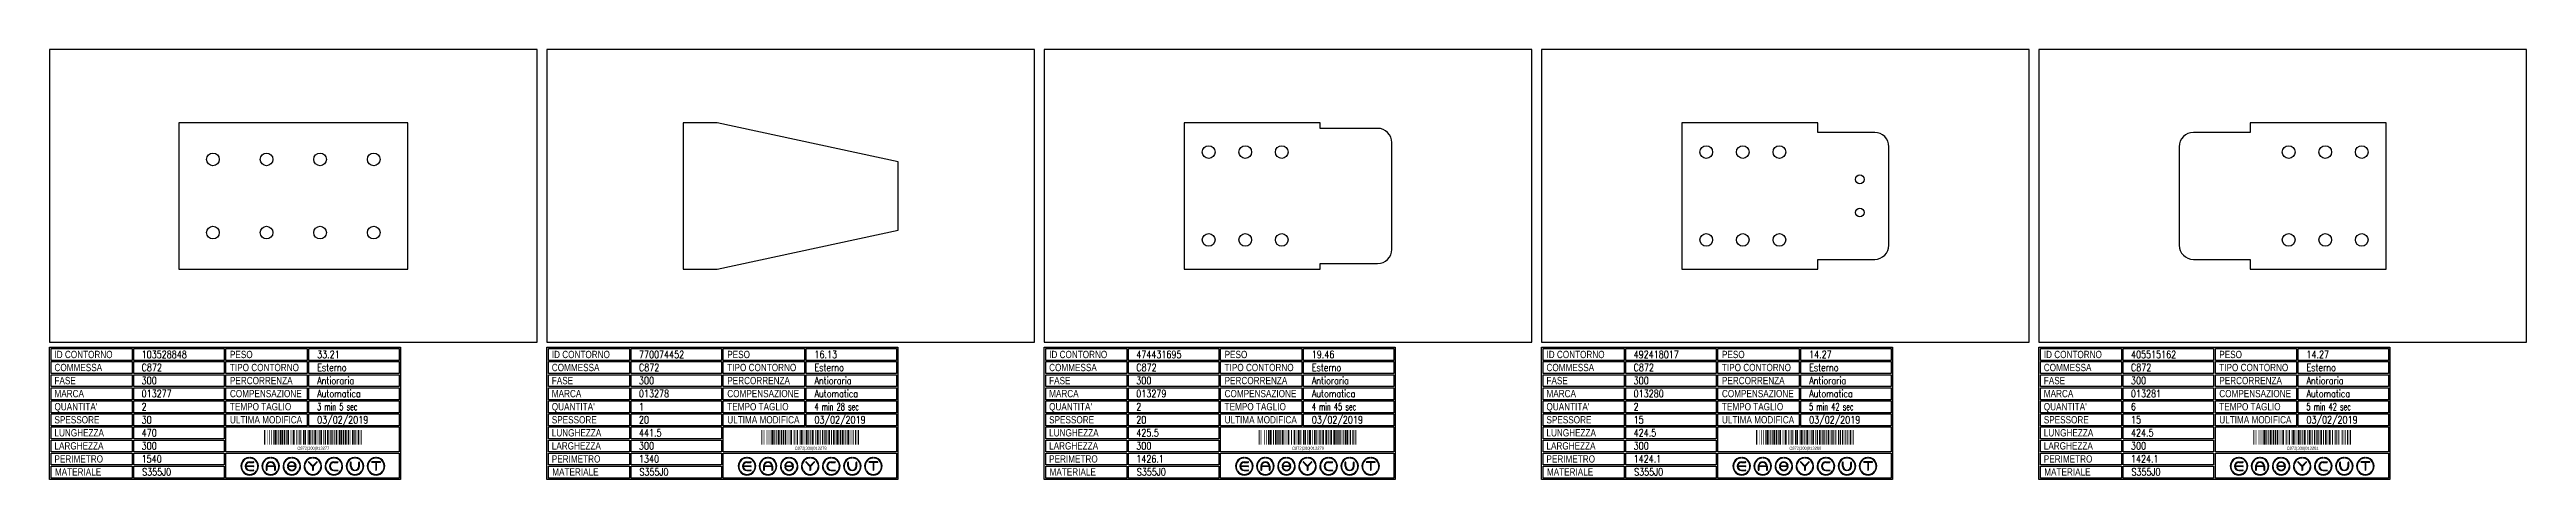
# Model space of a CAD drawing. Header units: millimetres. Extents: x 10000 to 53102, y 10000 to 35064.
# Drawn here: x 10000 to 15080, y 33262 to 34143 of the extents above; entities that cross this region are included whole.
import ezdxf
from ezdxf.enums import TextEntityAlignment as Align

# ---------------------------------------------------------------- set-up
doc = ezdxf.new("R2010")
doc.units = ezdxf.units.MM
doc.styles.add('EasyCutStyle', font='romans.shx', dxfattribs={"width": 0.8})
doc.styles.add('EasyCutStyle1', font='arial.ttf', dxfattribs={"width": 0.8})

# ---------------------------------------------------------------- blocks, each defined once
blk = doc.blocks.new('BlockShape01')
at = {"color": 253}
blk.add_lwpolyline([(0, 0), (720, 0), (720, -271), (0, -271)], close=True, dxfattribs=at)
at = {"color": 2}
for points in [[(3, -2.9), (169.3, -2.9), (169.3, -27.3), (3, -27.3)], [(3, -2.9), (169.3, -2.9), (169.3, -27.3), (3, -27.3)], [(3, -29.6), (169.3, -29.6), (169.3, -54), (3, -54)], [(361.9, -2.9), (528.3, -2.9), (528.3, -27.3), (361.9, -27.3)], [(361.9, -29.6), (528.3, -29.6), (528.3, -54), (361.9, -54)], [(3, -56.4), (169.3, -56.4), (169.3, -80.8), (3, -80.8)], [(3, -83.1), (169.3, -83.1), (169.3, -107.6), (3, -107.6)], [(361.9, -56.4), (528.3, -56.4), (528.3, -80.8), (361.9, -80.8)], [(361.9, -83.1), (528.3, -83.1), (528.3, -107.6), (361.9, -107.6)], [(3, -109.9), (169.3, -109.9), (169.3, -134.3), (3, -134.3)], [(3, -136.7), (169.3, -136.7), (169.3, -161.1), (3, -161.1)], [(361.9, -109.9), (528.3, -109.9), (528.3, -134.3), (361.9, -134.3)], [(361.9, -136.7), (528.3, -136.7), (528.3, -161.1), (361.9, -161.1)], [(3, -163.4), (169.3, -163.4), (169.3, -187.9), (3, -187.9)], [(3, -190.2), (169.3, -190.2), (169.3, -214.6), (3, -214.6)], [(3, -217), (169.3, -217), (169.3, -241.4), (3, -241.4)], [(3, -243.7), (169.3, -243.7), (169.3, -268.1), (3, -268.1)]]:
    blk.add_lwpolyline(points, close=True, dxfattribs=at)
at = {"color": 1}
for points in [[(172.7, -2.9), (358.1, -2.9), (358.1, -27.3), (172.7, -27.3)], [(172.7, -29.6), (358.1, -29.6), (358.1, -54), (172.7, -54)], [(531.6, -2.9), (717, -2.9), (717, -27.3), (531.6, -27.3)], [(531.6, -29.6), (717, -29.6), (717, -54), (531.6, -54)], [(172.7, -56.4), (358.1, -56.4), (358.1, -80.8), (172.7, -80.8)], [(172.7, -83.1), (358.1, -83.1), (358.1, -107.6), (172.7, -107.6)], [(531.6, -56.4), (717, -56.4), (717, -80.8), (531.6, -80.8)], [(531.6, -83.1), (717, -83.1), (717, -107.6), (531.6, -107.6)], [(172.7, -109.9), (358.1, -109.9), (358.1, -134.3), (172.7, -134.3)], [(172.7, -136.7), (358.1, -136.7), (358.1, -161.1), (172.7, -161.1)], [(531.6, -109.9), (717, -109.9), (717, -134.3), (531.6, -134.3)], [(531.6, -136.7), (717, -136.7), (717, -161.1), (531.6, -161.1)], [(172.7, -163.4), (358.1, -163.4), (358.1, -187.9), (172.7, -187.9)], [(172.7, -190.2), (358.1, -190.2), (358.1, -214.6), (172.7, -214.6)], [(361.9, -163.4), (717, -163.4), (717, -214.6), (361.9, -214.6)], [(172.7, -217), (358.1, -217), (358.1, -241.4), (172.7, -241.4)], [(172.7, -243.7), (358.1, -243.7), (358.1, -268.1), (172.7, -268.1)], [(361.9, -217), (717, -217), (717, -268.1), (361.9, -268.1)]]:
    blk.add_lwpolyline(points, close=True, dxfattribs=at)
at = {"color": 161, "style": 'EasyCutStyle1', "width": 0.8}
for s, p in [('COMMESSA', (10.1, -49.1)), ('ID CONTORNO', (10.1, -22.4)), ('TIPO CONTORNO', (370, -49.1)), ('PESO', (370, -22.4)), ('FASE', (10.1, -75.9)), ('MARCA', (10.1, -102.6)), ('COMPENSAZIONE', (370, -102.6)), ('PERCORRENZA', (370, -75.9)), ("QUANTITA'", (10.1, -129.4)), ('SPESSORE', (10.1, -156.2)), ('TEMPO TAGLIO', (370, -129.4)), ('ULTIMA MODIFICA', (370, -156.2)), ('LUNGHEZZA', (10.1, -182.9)), ('LARGHEZZA', (10.1, -209.7)), ('PERIMETRO', (10.1, -236.5)), ('MATERIALE', (11, -263.2))]:
    blk.add_text(s, height=15, dxfattribs=at).set_placement(p)
at = {"style": 'EasyCutStyle'}
for tag, p, width in [('ORDERSHAPE', (188.9, -49.1), 0.8), ('IDSHAPE', (188.9, -22.4), 0.8), ('TYPESHAPE', (548.8, -49.1), 0.8), ('WEIGTHSHAPE', (548.8, -22.4), 0.8), ('PHASESHAPE', (188.9, -75.9), 0.8), ('MKSHAPE', (188.9, -102.6), 0.8), ('JOUSHAPE', (548.8, -75.9), 0.8), ('COMPSHAPE', (548.8, -102.6), 0.8), ('TKSHAPE', (188.9, -156.2), 0.8), ('QTASHAPE', (188.9, -129.4), 0.8), ('TIMECUTSHAPE', (548.8, -129.4), 0.65), ('LASTMODIFYSHAPE', (548.8, -156.2), 0.8), ('LENGTHSHAPE', (188.9, -182.9), 0.8), ('HEIGHTSHAPE', (188.9, -209.7), 0.8), ('PERIMETERSHAPE', (188.9, -236.5), 0.8), ('MATSHAPE', (189.8, -263.2), 0.8)]:
    blk.add_attdef(tag, p, '', height=15, dxfattribs=dict(at, width=width))
blk = doc.blocks.new('Logo')
for color, points in [(140, [(-144.9, -7.2, -1), (-145.9, -7.6, -0.520567), (-131.2, 17.9, -1), (-131.1, 16.9, 0.520567)]), (256, [(-121.7, 0.5), (-137.5, 0.5, -0.394366), (-129.6, 7.9), (-121.7, 7.9, 1), (-121.7, 9), (-129.6, 9, 1), (-129.6, -9), (-121.7, -9, 1), (-121.7, -7.9), (-129.6, -7.9, -0.394366), (-137.5, -0.5), (-121.7, -0.5, 1)]), (140, [(-114.3, -7.2, 1), (-113.3, -7.6, 0.520567), (-128, 17.9, 0.916853), (-128.2, 16.9, 0.043377), (-128.1, 16.9, -0.520567)]), (140, [(-101.7, -7.2, -1), (-102.7, -7.6, -0.520567), (-88, 17.9, -1), (-87.9, 16.9, 0.520567)]), (140, [(-71.1, -7.2, 1), (-70.1, -7.6, 0.520567), (-84.8, 17.9, 1), (-84.9, 16.9, -0.520567)]), (140, [(-58.5, -7.2, -1), (-59.5, -7.6, -0.520567), (-44.8, 17.9, -1), (-44.7, 16.9, 0.520567)]), (256, [(-36.6, -0.5, -0.486114), (-35.5, -1.9, -0.776377), (-50.9, -2, 1), (-51.9, -2.3, 0.776377), (-34.5, -2.1, 0.486114), (-36.6, 0.5), (-49.8, 0.5, -0.486114), (-50.9, 1.9, -0.776377), (-35.5, 2, 1), (-34.5, 2.3, 0.776377), (-51.9, 2.1, 0.486114), (-49.8, -0.5)]), (140, [(-27.9, -7.2, 1), (-26.9, -7.6, 0.520567), (-41.6, 17.9, 1), (-41.7, 16.9, -0.520567)]), (140, [(-15.3, -7.2, -1), (-16.3, -7.6, -0.520567), (-1.6, 17.9, -1), (-1.5, 16.9, 0.520567)]), (256, [(0, 0.8), (-8.1, 8.8, 1), (-8.8, 8.1), (-0.5, -0.2), (-0.5, -7.9, 1), (0.5, -7.9), (0.5, -0.2), (8.8, 8.1, 1), (8.1, 8.8)]), (140, [(15.3, -7.2, 1), (16.3, -7.6, 0.520567), (1.6, 17.9, 1), (1.5, 16.9, -0.520567)]), (140, [(27.9, -7.2, -1), (26.9, -7.6, -0.520567), (41.6, 17.9, -1), (41.7, 16.9, 0.520567)]), (256, [(43.2, -9), (51.1, -9, 1), (51.1, -7.9), (43.2, -7.9, -1), (43.2, 7.9), (51.1, 7.9, 1), (51.1, 9), (43.2, 9, 1)]), (140, [(58.5, -7.2, 1), (59.5, -7.6, 0.520567), (44.8, 17.9, 1), (44.7, 16.9, -0.520567)]), (140, [(71.1, -7.2, -1), (70.1, -7.6, -0.520567), (84.8, 17.9, -1), (84.9, 16.9, 0.520567)]), (256, [(78.5, 0), (78.5, 7.9, 1), (77.4, 7.9), (77.4, 0, 1), (95.4, 0), (95.4, 7.9, 1), (94.3, 7.9), (94.3, 0, -1)]), (140, [(101.7, -7.2, 1), (102.7, -7.6, 0.520567), (88, 17.9, 1), (87.9, 16.9, -0.520567)]), (140, [(114.3, -7.2, -1), (113.3, -7.6, -0.520567), (128, 17.9, -1), (128.1, 16.9, 0.520567)]), (256, [(121.1, 9, 1), (121.1, 7.9), (129.1, 7.9), (129.1, -7.9, 1), (130.1, -7.9), (130.1, 7.9), (138.1, 7.9, 1), (138.1, 9)]), (140, [(144.9, -7.2, 1), (145.9, -7.6, 0.520567), (131.2, 17.9, 1), (131.1, 16.9, -0.520567)]), (140, [(-114.9, -10.3, 1), (-115.7, -9.7, -0.520567), (-143.5, -9.7, 1), (-144.3, -10.3, 0.520567)]), (140, [(-71.7, -10.3, 1), (-72.5, -9.7, -0.520567), (-100.3, -9.7, 1), (-101.1, -10.3, 0.520567)]), (140, [(-28.5, -10.3, 1), (-29.3, -9.7, -0.520567), (-57.1, -9.7, 1), (-57.9, -10.3, 0.520567)]), (140, [(14.7, -10.3, 1), (13.9, -9.7, -0.520567), (-13.9, -9.7, 1), (-14.7, -10.3, 0.520567)]), (140, [(57.9, -10.3, 1), (57.1, -9.7, -0.520567), (29.3, -9.7, 1), (28.5, -10.3, 0.520567)]), (140, [(101.1, -10.3, 1), (100.3, -9.7, -0.520567), (72.5, -9.7, 1), (71.7, -10.3, 0.520567)]), (140, [(144.3, -10.3, 1), (143.5, -9.7, -0.520567), (115.7, -9.7, 1), (114.9, -10.3, 0.520567)])]:
    blk.add_hatch(color=color).paths.add_polyline_path(points)
h = blk.add_hatch(color=256)
h.paths.add_polyline_path([(-78.5, -0.5), (-78.5, -7.9, 1), (-77.4, -7.9), (-77.4, 0, 1), (-95.4, 0), (-95.4, -7.9, 1), (-94.3, -7.9), (-94.3, -0.5)])
h.paths.add_polyline_path([(-94.3, 0.5, -0.933992), (-78.5, 0.5)], flags=16)
for p, q in [((-121.7, 0.5), (-137.5, 0.5)), ((-129.6, 9), (-121.7, 9)), ((-129.6, 7.9), (-121.7, 7.9)), ((-95.4, 0), (-95.4, -7.9)), ((-78.5, 0.5), (-94.3, 0.5)), ((-77.4, 0), (-77.4, -7.9)), ((-36.6, 0.5), (-49.8, 0.5)), ((-0.5, -0.2), (-8.8, 8.1)), ((0, 0.8), (-8.1, 8.8)), ((0, 0.8), (8.1, 8.8)), ((0.5, -0.2), (8.8, 8.1)), ((43.2, 9), (51.1, 9)), ((43.2, 7.9), (51.1, 7.9)), ((77.4, 0), (77.4, 7.9)), ((78.5, 0), (78.5, 7.9)), ((94.3, 0), (94.3, 7.9)), ((95.4, 0), (95.4, 7.9)), ((138.1, 9), (121.1, 9)), ((129.1, 7.9), (121.1, 7.9)), ((129.1, 7.9), (129.1, -7.9)), ((130.1, 7.9), (130.1, -7.9)), ((138.1, 7.9), (130.1, 7.9)), ((-121.7, -0.5), (-137.5, -0.5)), ((-129.6, -7.9), (-121.7, -7.9)), ((-129.6, -9), (-121.7, -9)), ((-94.3, -0.5), (-94.3, -7.9)), ((-78.5, -0.5), (-94.3, -0.5)), ((-78.5, -0.5), (-78.5, -7.9)), ((-36.6, -0.5), (-49.8, -0.5)), ((-0.5, -0.2), (-0.5, -7.9)), ((0.5, -0.2), (0.5, -7.9)), ((43.2, -7.9), (51.1, -7.9)), ((43.2, -9), (51.1, -9))]:
    blk.add_line(p, q)
at = {"color": 140}
for centre, radius, start, end in [((-129.6, 0), 18, 95, 205), ((-129.6, 0), 16.9, 95, 205), ((-131.1, 17.4), 0.54, 275, 95), ((-128.1, 17.4), 0.54, 85, 265), ((-129.6, 0), 16.9, 335, 85), ((-129.6, 0), 18, 335, 85), ((-86.4, 0), 18, 95, 205), ((-86.4, 0), 16.9, 95, 205), ((-87.9, 17.4), 0.54, 275, 95), ((-84.9, 17.4), 0.54, 85, 265), ((-86.4, 0), 16.9, 335, 85), ((-86.4, 0), 18, 335, 85), ((-43.2, 0), 18, 95, 205), ((-43.2, 0), 16.9, 95, 205), ((-44.7, 17.4), 0.54, 275, 95), ((-41.7, 17.4), 0.54, 85, 265), ((-43.2, 0), 16.9, 335, 85), ((-43.2, 0), 18, 335, 85), ((0, 0), 18, 95, 205), ((0, 0), 16.9, 95, 205), ((-1.5, 17.4), 0.54, 275, 95), ((1.5, 17.4), 0.54, 85, 265), ((0, 0), 16.9, 335, 85), ((0, 0), 18, 335, 85), ((43.2, 0), 18, 95, 205), ((43.2, 0), 16.9, 95, 205), ((41.7, 17.4), 0.54, 275, 95), ((44.7, 17.4), 0.54, 85, 265), ((43.2, 0), 16.9, 335, 85), ((43.2, 0), 18, 335, 85), ((86.4, 0), 18, 95, 205), ((86.4, 0), 16.9, 95, 205), ((84.9, 17.4), 0.54, 275, 95), ((87.9, 17.4), 0.54, 85, 265), ((86.4, 0), 16.9, 335, 85), ((86.4, 0), 18, 335, 85), ((129.6, 0), 18, 95, 205), ((129.6, 0), 16.9, 95, 205), ((128.1, 17.4), 0.54, 275, 95), ((131.1, 17.4), 0.54, 85, 265), ((129.6, 0), 16.9, 335, 85), ((129.6, 0), 18, 335, 85), ((-145.4, -7.4), 0.54, 205, 25), ((-143.9, -10), 0.54, 35, 215), ((-129.6, 0), 18, 215, 325), ((-129.6, 0), 16.9, 215, 325), ((-115.3, -10), 0.54, 325, 145), ((-113.8, -7.4), 0.54, 155, 335), ((-102.2, -7.4), 0.54, 205, 25), ((-100.7, -10), 0.54, 35, 215), ((-86.4, 0), 18, 215, 325), ((-86.4, 0), 16.9, 215, 325), ((-72.1, -10), 0.54, 325, 145), ((-70.6, -7.4), 0.54, 155, 335), ((-59, -7.4), 0.54, 205, 25), ((-57.5, -10), 0.54, 35, 215), ((-43.2, 0), 18, 215, 325), ((-43.2, 0), 16.9, 215, 325), ((-28.9, -10), 0.54, 325, 145), ((-27.4, -7.4), 0.54, 155, 335), ((-15.8, -7.4), 0.54, 205, 25), ((-14.3, -10), 0.54, 35, 215), ((0, 0), 18, 215, 325), ((0, 0), 16.9, 215, 325), ((14.3, -10), 0.54, 325, 145), ((15.8, -7.4), 0.54, 155, 335), ((27.4, -7.4), 0.54, 205, 25), ((28.9, -10), 0.54, 35, 215), ((43.2, 0), 18, 215, 325), ((43.2, 0), 16.9, 215, 325), ((57.5, -10), 0.54, 325, 145), ((59, -7.4), 0.54, 155, 335), ((70.6, -7.4), 0.54, 205, 25), ((72.1, -10), 0.54, 35, 215), ((86.4, 0), 18, 215, 325), ((86.4, 0), 16.9, 215, 325), ((100.7, -10), 0.54, 325, 145), ((102.2, -7.4), 0.54, 155, 335), ((113.8, -7.4), 0.54, 205, 25), ((115.3, -10), 0.54, 35, 215), ((129.6, 0), 18, 215, 325), ((129.6, 0), 16.9, 215, 325), ((143.9, -10), 0.54, 325, 145), ((145.4, -7.4), 0.54, 155, 335)]:
    blk.add_arc(centre, radius, start, end, dxfattribs=at)
for centre, radius, start, end in [((-129.6, 0), 9, 90, 270), ((-129.6, 0), 7.92, 90, 176.0904), ((-121.7, 8.5), 0.54, 270, 90), ((-121.7, 0), 0.54, 270, 90), ((-86.4, 0), 9, 0, 180), ((-86.4, 0), 7.92, 3.9096, 176.0904), ((-49.8, 1.6), 2.16, 166.2998, 270), ((-43.2, 0), 9, 15, 166.2998), ((-43.2, 0), 7.92, 15, 166.2998), ((-49.8, 1.6), 1.08, 166.2998, 270), ((-36.6, -1.6), 2.16, 346.2998, 90), ((-35, 2.2), 0.54, 195, 15), ((-8.5, 8.5), 0.54, 45, 225), ((8.5, 8.5), 0.54, 315, 135), ((43.2, 0), 9, 90, 270), ((43.2, 0), 7.92, 90, 270), ((51.1, 8.5), 0.54, 270, 90), ((77.9, 7.9), 0.54, 0, 180), ((86.4, 0), 9, 180, 0), ((86.4, 0), 7.92, 180, 0), ((94.9, 7.9), 0.54, 0, 180), ((121.1, 8.5), 0.54, 90, 270), ((138.1, 8.5), 0.54, 270, 90), ((-129.6, 0), 7.92, 183.9096, 270), ((-121.7, -8.5), 0.54, 270, 90), ((-94.9, -7.9), 0.54, 180, 0), ((-77.9, -7.9), 0.54, 180, 0), ((-51.4, -2.2), 0.54, 15, 195), ((-43.2, 0), 9, 195, 346.2998), ((-43.2, 0), 7.92, 195, 346.2998), ((-36.6, -1.6), 1.08, 346.2998, 90), ((0, -7.9), 0.54, 180, 0), ((51.1, -8.5), 0.54, 270, 90), ((129.6, -7.9), 0.54, 180, 0)]:
    blk.add_arc(centre, radius, start, end)
blk = doc.blocks.new('103528848_128', base_point=(275, -370))
at = {"linetype": 'Continuous'}
for points, const_width in [([(276, -370), (276, -340)], 2), ([(278.5, -370), (278.5, -340)], 1), ([(281.5, -370), (281.5, -340)], 1), ([(286.5, -370), (286.5, -340)], 1), ([(290.5, -370), (290.5, -340)], 1), ([(295, -370), (295, -340)], 2), ([(298.5, -370), (298.5, -340)], 3), ([(301.5, -370), (301.5, -340)], 1), ([(305, -370), (305, -340)], 2), ([(309.5, -370), (309.5, -340)], 3), ([(313, -370), (313, -340)], 2), ([(316.5, -370), (316.5, -340)], 3), ([(320, -370), (320, -340)], 2), ([(324.5, -370), (324.5, -340)], 3), ([(328.5, -370), (328.5, -340)], 1), ([(330.5, -370), (330.5, -340)], 1), ([(332.5, -370), (332.5, -340)], 1), ([(336, -370), (336, -340)], 4), ([(342, -370), (342, -340)], 2), ([(345.5, -370), (345.5, -340)], 1), ([(348.5, -370), (348.5, -340)], 3), ([(352.5, -370), (352.5, -340)], 1), ([(356.5, -370), (356.5, -340)], 3), ([(360, -370), (360, -340)], 2), ([(363.5, -370), (363.5, -340)], 1), ([(367.5, -370), (367.5, -340)], 3), ([(371, -370), (371, -340)], 2), ([(374.5, -370), (374.5, -340)], 1), ([(376.5, -370), (376.5, -340)], 1), ([(380, -370), (380, -340)], 4), ([(385.5, -370), (385.5, -340)], 1), ([(389.5, -370), (389.5, -340)], 3), ([(393, -370), (393, -340)], 2), ([(396.5, -370), (396.5, -340)], 1), ([(400.5, -370), (400.5, -340)], 3), ([(405, -370), (405, -340)], 2), ([(408, -370), (408, -340)], 2), ([(411.5, -370), (411.5, -340)], 1), ([(414.5, -370), (414.5, -340)], 3), ([(419, -370), (419, -340)], 2), ([(423.5, -370), (423.5, -340)], 3), ([(427.5, -370), (427.5, -340)], 1), ([(430.5, -370), (430.5, -340)], 3), ([(434, -370), (434, -340)], 2), ([(437.5, -370), (437.5, -340)], 3), ([(441.5, -370), (441.5, -340)], 3), ([(445, -370), (445, -340)], 2), ([(448.5, -370), (448.5, -340)], 3), ([(451.5, -370), (451.5, -340)], 1), ([(456.5, -370), (456.5, -340)], 3), ([(460, -370), (460, -340)], 2), ([(463, -370), (463, -340)], 2), ([(468.5, -370), (468.5, -340)], 3), ([(471.5, -370), (471.5, -340)], 1), ([(474, -370), (474, -340)], 2)]:
    blk.add_lwpolyline(points, dxfattribs=dict(at, const_width=const_width))
blk.add_text('C872|300|013277', height=6).set_placement((376, -380.5), align=Align.CENTER)
blk = doc.blocks.new('770074452_128', base_point=(260.75, -370))
at = {"linetype": 'Continuous'}
for points, const_width in [([(261.75, -370), (261.75, -340)], 2), ([(264.25, -370), (264.25, -340)], 1), ([(267.25, -370), (267.25, -340)], 1), ([(272.25, -370), (272.25, -340)], 1), ([(276.25, -370), (276.25, -340)], 1), ([(280.75, -370), (280.75, -340)], 2), ([(284.25, -370), (284.25, -340)], 3), ([(287.25, -370), (287.25, -340)], 1), ([(290.75, -370), (290.75, -340)], 2), ([(295.25, -370), (295.25, -340)], 3), ([(298.75, -370), (298.75, -340)], 2), ([(302.25, -370), (302.25, -340)], 3), ([(305.75, -370), (305.75, -340)], 2), ([(310.25, -370), (310.25, -340)], 3), ([(314.25, -370), (314.25, -340)], 1), ([(316.25, -370), (316.25, -340)], 1), ([(318.25, -370), (318.25, -340)], 1), ([(321.75, -370), (321.75, -340)], 4), ([(327.75, -370), (327.75, -340)], 2), ([(331.25, -370), (331.25, -340)], 1), ([(334.25, -370), (334.25, -340)], 3), ([(338.25, -370), (338.25, -340)], 1), ([(342.25, -370), (342.25, -340)], 3), ([(345.75, -370), (345.75, -340)], 2), ([(349.25, -370), (349.25, -340)], 1), ([(353.25, -370), (353.25, -340)], 3), ([(356.75, -370), (356.75, -340)], 2), ([(360.25, -370), (360.25, -340)], 1), ([(362.25, -370), (362.25, -340)], 1), ([(365.75, -370), (365.75, -340)], 4), ([(371.25, -370), (371.25, -340)], 1), ([(375.25, -370), (375.25, -340)], 3), ([(378.75, -370), (378.75, -340)], 2), ([(382.25, -370), (382.25, -340)], 1), ([(386.25, -370), (386.25, -340)], 3), ([(390.75, -370), (390.75, -340)], 2), ([(393.75, -370), (393.75, -340)], 2), ([(397.25, -370), (397.25, -340)], 1), ([(400.25, -370), (400.25, -340)], 3), ([(404.75, -370), (404.75, -340)], 2), ([(409.25, -370), (409.25, -340)], 3), ([(413.25, -370), (413.25, -340)], 1), ([(416.25, -370), (416.25, -340)], 3), ([(419.75, -370), (419.75, -340)], 2), ([(423.25, -370), (423.25, -340)], 3), ([(427.25, -370), (427.25, -340)], 3), ([(430.25, -370), (430.25, -340)], 1), ([(433.75, -370), (433.75, -340)], 2), ([(438.75, -370), (438.75, -340)], 4), ([(444.25, -370), (444.25, -340)], 1), ([(446.25, -370), (446.25, -340)], 1), ([(448.75, -370), (448.75, -340)], 2), ([(454.25, -370), (454.25, -340)], 3), ([(457.25, -370), (457.25, -340)], 1), ([(459.75, -370), (459.75, -340)], 2)]:
    blk.add_lwpolyline(points, dxfattribs=dict(at, const_width=const_width))
blk.add_text('C872|300|013278', height=6).set_placement((361.75, -380.5), align=Align.CENTER)
blk = doc.blocks.new('474431695_128', base_point=(252.8, -370))
at = {"linetype": 'Continuous'}
for points, const_width in [([(253.8, -370), (253.8, -340)], 2), ([(256.3, -370), (256.3, -340)], 1), ([(259.3, -370), (259.3, -340)], 1), ([(264.3, -370), (264.3, -340)], 1), ([(268.3, -370), (268.3, -340)], 1), ([(272.8, -370), (272.8, -340)], 2), ([(276.3, -370), (276.3, -340)], 3), ([(279.3, -370), (279.3, -340)], 1), ([(282.8, -370), (282.8, -340)], 2), ([(287.3, -370), (287.3, -340)], 3), ([(290.8, -370), (290.8, -340)], 2), ([(294.3, -370), (294.3, -340)], 3), ([(297.8, -370), (297.8, -340)], 2), ([(302.3, -370), (302.3, -340)], 3), ([(306.3, -370), (306.3, -340)], 1), ([(308.3, -370), (308.3, -340)], 1), ([(310.3, -370), (310.3, -340)], 1), ([(313.8, -370), (313.8, -340)], 4), ([(319.8, -370), (319.8, -340)], 2), ([(323.3, -370), (323.3, -340)], 1), ([(326.3, -370), (326.3, -340)], 3), ([(330.3, -370), (330.3, -340)], 1), ([(334.3, -370), (334.3, -340)], 3), ([(337.8, -370), (337.8, -340)], 2), ([(341.3, -370), (341.3, -340)], 1), ([(345.3, -370), (345.3, -340)], 3), ([(348.8, -370), (348.8, -340)], 2), ([(352.3, -370), (352.3, -340)], 1), ([(354.3, -370), (354.3, -340)], 1), ([(357.8, -370), (357.8, -340)], 4), ([(363.3, -370), (363.3, -340)], 1), ([(367.3, -370), (367.3, -340)], 3), ([(370.8, -370), (370.8, -340)], 2), ([(374.3, -370), (374.3, -340)], 1), ([(378.3, -370), (378.3, -340)], 3), ([(382.8, -370), (382.8, -340)], 2), ([(385.8, -370), (385.8, -340)], 2), ([(389.3, -370), (389.3, -340)], 1), ([(392.3, -370), (392.3, -340)], 3), ([(396.8, -370), (396.8, -340)], 2), ([(401.3, -370), (401.3, -340)], 3), ([(405.3, -370), (405.3, -340)], 1), ([(408.3, -370), (408.3, -340)], 3), ([(411.8, -370), (411.8, -340)], 2), ([(415.3, -370), (415.3, -340)], 3), ([(419.3, -370), (419.3, -340)], 3), ([(423.3, -370), (423.3, -340)], 1), ([(425.8, -370), (425.8, -340)], 2), ([(430.8, -370), (430.8, -340)], 4), ([(435.3, -370), (435.3, -340)], 3), ([(438.3, -370), (438.3, -340)], 1), ([(440.8, -370), (440.8, -340)], 2), ([(446.3, -370), (446.3, -340)], 3), ([(449.3, -370), (449.3, -340)], 1), ([(451.8, -370), (451.8, -340)], 2)]:
    blk.add_lwpolyline(points, dxfattribs=dict(at, const_width=const_width))
blk.add_text('C872|300|013279', height=6).set_placement((353.8, -380.5), align=Align.CENTER)
blk = doc.blocks.new('492418017_128', base_point=(252.3, -370))
at = {"linetype": 'Continuous'}
for points, const_width in [([(253.3, -370), (253.3, -340)], 2), ([(255.8, -370), (255.8, -340)], 1), ([(258.8, -370), (258.8, -340)], 1), ([(263.8, -370), (263.8, -340)], 1), ([(267.8, -370), (267.8, -340)], 1), ([(272.3, -370), (272.3, -340)], 2), ([(275.8, -370), (275.8, -340)], 3), ([(278.8, -370), (278.8, -340)], 1), ([(282.3, -370), (282.3, -340)], 2), ([(286.8, -370), (286.8, -340)], 3), ([(290.3, -370), (290.3, -340)], 2), ([(293.8, -370), (293.8, -340)], 3), ([(297.3, -370), (297.3, -340)], 2), ([(301.8, -370), (301.8, -340)], 3), ([(305.8, -370), (305.8, -340)], 1), ([(307.8, -370), (307.8, -340)], 1), ([(309.8, -370), (309.8, -340)], 1), ([(313.3, -370), (313.3, -340)], 4), ([(319.3, -370), (319.3, -340)], 2), ([(322.8, -370), (322.8, -340)], 1), ([(325.8, -370), (325.8, -340)], 3), ([(329.8, -370), (329.8, -340)], 1), ([(333.8, -370), (333.8, -340)], 3), ([(337.3, -370), (337.3, -340)], 2), ([(340.8, -370), (340.8, -340)], 1), ([(344.8, -370), (344.8, -340)], 3), ([(348.3, -370), (348.3, -340)], 2), ([(351.8, -370), (351.8, -340)], 1), ([(353.8, -370), (353.8, -340)], 1), ([(357.3, -370), (357.3, -340)], 4), ([(362.8, -370), (362.8, -340)], 1), ([(366.8, -370), (366.8, -340)], 3), ([(370.3, -370), (370.3, -340)], 2), ([(373.8, -370), (373.8, -340)], 1), ([(377.8, -370), (377.8, -340)], 3), ([(382.3, -370), (382.3, -340)], 2), ([(385.3, -370), (385.3, -340)], 2), ([(388.8, -370), (388.8, -340)], 1), ([(391.8, -370), (391.8, -340)], 3), ([(396.3, -370), (396.3, -340)], 2), ([(400.8, -370), (400.8, -340)], 3), ([(404.8, -370), (404.8, -340)], 1), ([(407.8, -370), (407.8, -340)], 3), ([(410.8, -370), (410.8, -340)], 1), ([(414.3, -370), (414.3, -340)], 2), ([(417.8, -370), (417.8, -340)], 1), ([(421.8, -370), (421.8, -340)], 3), ([(425.3, -370), (425.3, -340)], 2), ([(429.8, -370), (429.8, -340)], 3), ([(435.3, -370), (435.3, -340)], 2), ([(437.8, -370), (437.8, -340)], 1), ([(440.3, -370), (440.3, -340)], 2), ([(445.8, -370), (445.8, -340)], 3), ([(448.8, -370), (448.8, -340)], 1), ([(451.3, -370), (451.3, -340)], 2)]:
    blk.add_lwpolyline(points, dxfattribs=dict(at, const_width=const_width))
blk.add_text('C872|300|013280', height=6).set_placement((353.3, -380.5), align=Align.CENTER)
blk = doc.blocks.new('405515162_128', base_point=(252.2, -370))
at = {"linetype": 'Continuous'}
for points, const_width in [([(253.2, -370), (253.2, -340)], 2), ([(255.7, -370), (255.7, -340)], 1), ([(258.7, -370), (258.7, -340)], 1), ([(263.7, -370), (263.7, -340)], 1), ([(267.7, -370), (267.7, -340)], 1), ([(272.2, -370), (272.2, -340)], 2), ([(275.7, -370), (275.7, -340)], 3), ([(278.7, -370), (278.7, -340)], 1), ([(282.2, -370), (282.2, -340)], 2), ([(286.7, -370), (286.7, -340)], 3), ([(290.2, -370), (290.2, -340)], 2), ([(293.7, -370), (293.7, -340)], 3), ([(297.2, -370), (297.2, -340)], 2), ([(301.7, -370), (301.7, -340)], 3), ([(305.7, -370), (305.7, -340)], 1), ([(307.7, -370), (307.7, -340)], 1), ([(309.7, -370), (309.7, -340)], 1), ([(313.2, -370), (313.2, -340)], 4), ([(319.2, -370), (319.2, -340)], 2), ([(322.7, -370), (322.7, -340)], 1), ([(325.7, -370), (325.7, -340)], 3), ([(329.7, -370), (329.7, -340)], 1), ([(333.7, -370), (333.7, -340)], 3), ([(337.2, -370), (337.2, -340)], 2), ([(340.7, -370), (340.7, -340)], 1), ([(344.7, -370), (344.7, -340)], 3), ([(348.2, -370), (348.2, -340)], 2), ([(351.7, -370), (351.7, -340)], 1), ([(353.7, -370), (353.7, -340)], 1), ([(357.2, -370), (357.2, -340)], 4), ([(362.7, -370), (362.7, -340)], 1), ([(366.7, -370), (366.7, -340)], 3), ([(370.2, -370), (370.2, -340)], 2), ([(373.7, -370), (373.7, -340)], 1), ([(377.7, -370), (377.7, -340)], 3), ([(382.2, -370), (382.2, -340)], 2), ([(385.2, -370), (385.2, -340)], 2), ([(388.7, -370), (388.7, -340)], 1), ([(391.7, -370), (391.7, -340)], 3), ([(396.2, -370), (396.2, -340)], 2), ([(400.7, -370), (400.7, -340)], 3), ([(404.7, -370), (404.7, -340)], 1), ([(407.7, -370), (407.7, -340)], 3), ([(410.7, -370), (410.7, -340)], 1), ([(414.2, -370), (414.2, -340)], 2), ([(417.7, -370), (417.7, -340)], 1), ([(421.7, -370), (421.7, -340)], 3), ([(426.2, -370), (426.2, -340)], 2), ([(428.7, -370), (428.7, -340)], 1), ([(434.2, -370), (434.2, -340)], 2), ([(437.7, -370), (437.7, -340)], 1), ([(440.2, -370), (440.2, -340)], 2), ([(445.7, -370), (445.7, -340)], 3), ([(448.7, -370), (448.7, -340)], 1), ([(451.2, -370), (451.2, -340)], 2)]:
    blk.add_lwpolyline(points, dxfattribs=dict(at, const_width=const_width))
blk.add_text('C872|300|013281', height=6).set_placement((353.2, -380.5), align=Align.CENTER)

msp = doc.modelspace()

# ---------------------------------------------------------------- linework, layer by layer
for p, q in [((11000, 34143), (10000, 34143)), ((10000, 34143), (10000, 33543)), ((11000, 33543), (11000, 34143)), ((12020, 34143), (11020, 34143)), ((11020, 34143), (11020, 33543)), ((12020, 33543), (12020, 34143)), ((13040, 34143), (12040, 34143)), ((12040, 34143), (12040, 33543)), ((13040, 33543), (13040, 34143)), ((14060, 34143), (13060, 34143)), ((13060, 34143), (13060, 33543)), ((14060, 33543), (14060, 34143)), ((15080, 34143), (14080, 34143)), ((14080, 34143), (14080, 33543)), ((15080, 33543), (15080, 34143)), ((10000, 33543), (11000, 33543)), ((11020, 33543), (12020, 33543)), ((12040, 33543), (13040, 33543)), ((13060, 33543), (14060, 33543)), ((14080, 33543), (15080, 33543))]:
    msp.add_line(p, q)
at = {"color": 2}
for points in [[(10265, 33693), (10735, 33693), (10735, 33993), (10265, 33993)], [(11299.3, 33693), (11369.3, 33693), (11740.8, 33773), (11740.8, 33913), (11369.3, 33993), (11299.3, 33993)]]:
    msp.add_lwpolyline(points, close=True, dxfattribs=at)
for points in [[(12327.3, 33693), (12606.3, 33693), (12606.3, 33704.5), (12723.8, 33704.5, 0.414214), (12752.8, 33733.5), (12752.8, 33952.5, 0.414214), (12723.8, 33981.5), (12606.3, 33981.5), (12606.3, 33993), (12327.3, 33993)], [(13347.8, 33693), (13626.8, 33693), (13626.8, 33713), (13743.3, 33713, 0.414214), (13772.3, 33742), (13772.3, 33944, 0.414214), (13743.3, 33973), (13626.8, 33973), (13626.8, 33993), (13347.8, 33993)], [(14513.3, 33693), (14792.3, 33693), (14792.3, 33993), (14513.3, 33993), (14513.3, 33973), (14396.8, 33973, 0.414214), (14367.8, 33944), (14367.8, 33742, 0.414214), (14396.8, 33713), (14513.3, 33713)]]:
    msp.add_lwpolyline(points, format="xyb", close=True, dxfattribs=at)
at = {"color": 4}
for centre, radius in [((12377.3, 33933), 13), ((12452.3, 33933), 13), ((12527.3, 33933), 13), ((13397.8, 33933), 13), ((13472.8, 33933), 13), ((13547.8, 33933), 13), ((14592.3, 33933), 13), ((14667.3, 33933), 13), ((14742.3, 33933), 13), ((10335, 33918), 13), ((10445, 33918), 13), ((10555, 33918), 13), ((10665, 33918), 13), ((13712.8, 33877), 9), ((13712.8, 33809), 9), ((10335, 33768), 13), ((10445, 33768), 13), ((10555, 33768), 13), ((10665, 33768), 13), ((12377.3, 33753), 13), ((12452.3, 33753), 13), ((12527.3, 33753), 13), ((13397.8, 33753), 13), ((13472.8, 33753), 13), ((13547.8, 33753), 13), ((14592.3, 33753), 13), ((14667.3, 33753), 13), ((14742.3, 33753), 13)]:
    msp.add_circle(centre, radius, dxfattribs=at)

# ---------------------------------------------------------------- block references
for p, values in [((10000, 33533), {'IDSHAPE': '103528848', 'ORDERSHAPE': 'C872', 'PHASESHAPE': '300', 'MKSHAPE': '013277', 'TKSHAPE': '30', 'LENGTHSHAPE': '470', 'HEIGHTSHAPE': '300', 'MATSHAPE': 'S355J0', 'LASTMODIFYSHAPE': '03/02/2019', 'PERIMETERSHAPE': '1540', 'WEIGTHSHAPE': '33.21', 'TYPESHAPE': 'Esterno', 'JOUSHAPE': 'Antioraria', 'COMPSHAPE': 'Automatica', 'TIMECUTSHAPE': '3 min 5 sec', 'QTASHAPE': '2'}), ((11020, 33533), {'IDSHAPE': '770074452', 'ORDERSHAPE': 'C872', 'PHASESHAPE': '300', 'MKSHAPE': '013278', 'TKSHAPE': '20', 'LENGTHSHAPE': '441.5', 'HEIGHTSHAPE': '300', 'MATSHAPE': 'S355J0', 'LASTMODIFYSHAPE': '03/02/2019', 'PERIMETERSHAPE': '1340', 'WEIGTHSHAPE': '16.13', 'TYPESHAPE': 'Esterno', 'JOUSHAPE': 'Antioraria', 'COMPSHAPE': 'Automatica', 'TIMECUTSHAPE': '4 min 28 sec', 'QTASHAPE': '1'}), ((12040, 33533), {'IDSHAPE': '474431695', 'ORDERSHAPE': 'C872', 'PHASESHAPE': '300', 'MKSHAPE': '013279', 'TKSHAPE': '20', 'LENGTHSHAPE': '425.5', 'HEIGHTSHAPE': '300', 'MATSHAPE': 'S355J0', 'LASTMODIFYSHAPE': '03/02/2019', 'PERIMETERSHAPE': '1426.1', 'WEIGTHSHAPE': '19.46', 'TYPESHAPE': 'Esterno', 'JOUSHAPE': 'Antioraria', 'COMPSHAPE': 'Automatica', 'TIMECUTSHAPE': '4 min 45 sec', 'QTASHAPE': '2'}), ((13060, 33533), {'IDSHAPE': '492418017', 'ORDERSHAPE': 'C872', 'PHASESHAPE': '300', 'MKSHAPE': '013280', 'TKSHAPE': '15', 'LENGTHSHAPE': '424.5', 'HEIGHTSHAPE': '300', 'MATSHAPE': 'S355J0', 'LASTMODIFYSHAPE': '03/02/2019', 'PERIMETERSHAPE': '1424.1', 'WEIGTHSHAPE': '14.27', 'TYPESHAPE': 'Esterno', 'JOUSHAPE': 'Antioraria', 'COMPSHAPE': 'Automatica', 'TIMECUTSHAPE': '5 min 42 sec', 'QTASHAPE': '2'}), ((14080, 33533), {'IDSHAPE': '405515162', 'ORDERSHAPE': 'C872', 'PHASESHAPE': '300', 'MKSHAPE': '013281', 'TKSHAPE': '15', 'LENGTHSHAPE': '424.5', 'HEIGHTSHAPE': '300', 'MATSHAPE': 'S355J0', 'LASTMODIFYSHAPE': '03/02/2019', 'PERIMETERSHAPE': '1424.1', 'WEIGTHSHAPE': '14.27', 'TYPESHAPE': 'Esterno', 'JOUSHAPE': 'Antioraria', 'COMPSHAPE': 'Automatica', 'TIMECUTSHAPE': '5 min 42 sec', 'QTASHAPE': '6'})]:
    msp.add_blockref('BlockShape01', p).add_auto_attribs(values)
for name, p in [('103528848_128', (10440, 33333.5)), ('770074452_128', (11460, 33333.5)), ('474431695_128', (12480, 33333.5)), ('492418017_128', (13500, 33333.5)), ('405515162_128', (14520, 33333.5)), ('Logo', (10540, 33289)), ('Logo', (11560, 33289)), ('Logo', (12580, 33289)), ('Logo', (13600, 33289)), ('Logo', (14620, 33289))]:
    msp.add_blockref(name, p)

doc.saveas('drawing.dxf')
